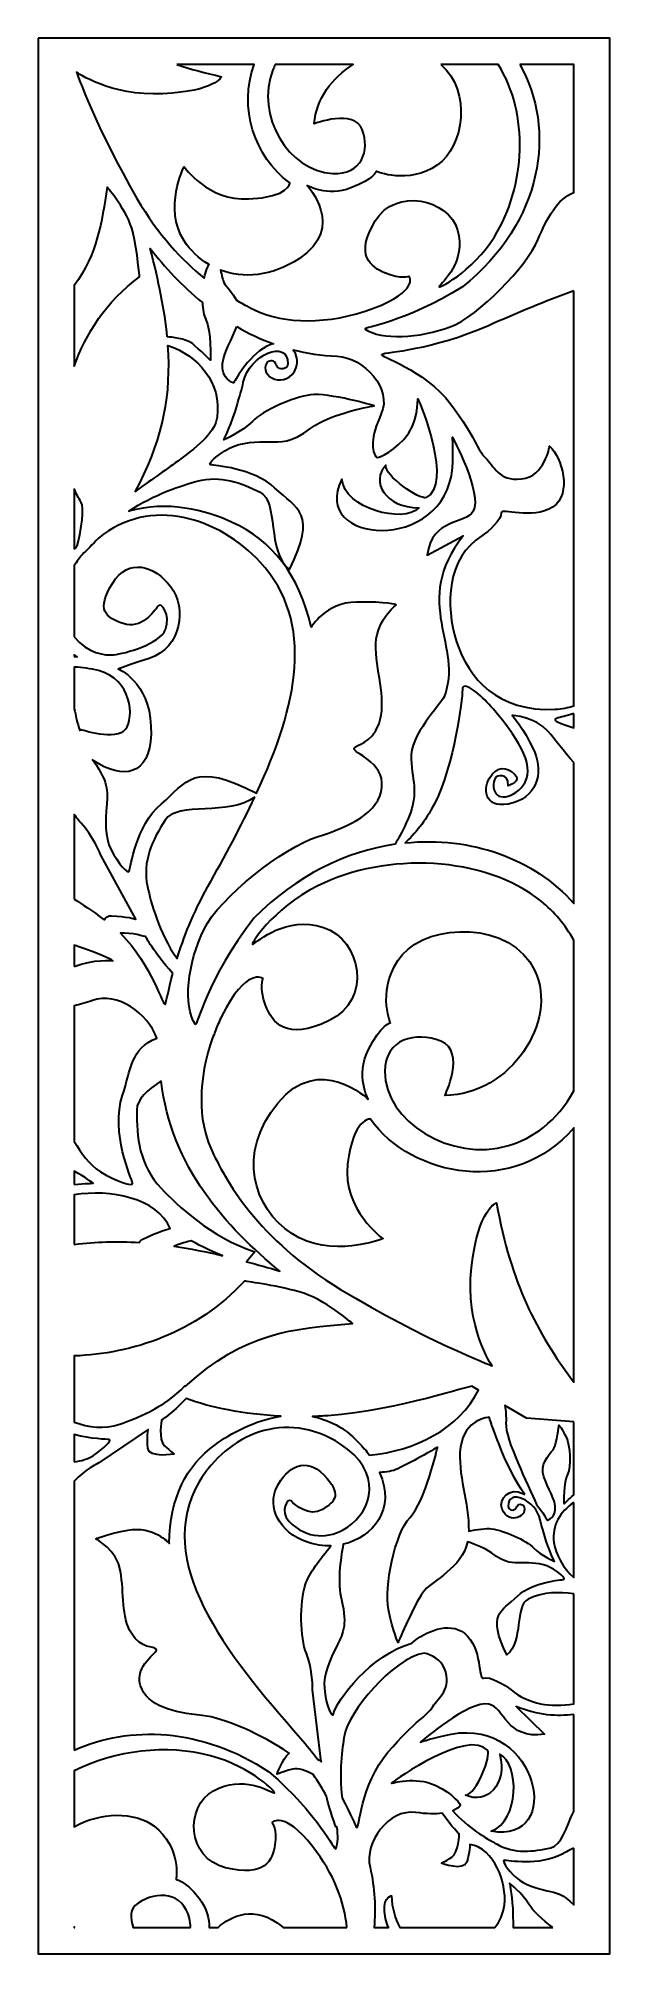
# Model space of a CAD drawing. Header units: centimetres. Extents: x -21.3 to -15.9, y -9 to 9.
import ezdxf

# ---------------------------------------------------------------- set-up
doc = ezdxf.new("R2010")
doc.units = ezdxf.units.CM
doc.header["$MEASUREMENT"] = 0
doc.layers.add('layer 1', color=7, linetype='Continuous')

msp = doc.modelspace()

# ---------------------------------------------------------------- linework, layer by layer
at = {"layer": 'layer 1', "color": 250, "lineweight": 30}
for points, knots in [([(-21.26099, 9.00077), (-21.26099, 9.00077), (-15.89279, 9.00077), (-15.89279, 9.00077), (-15.89279, 9.00077), (-15.89279, 9.00077), (-15.89279, -9.00021), (-15.89279, -9.00021), (-15.89279, -9.00021), (-15.89279, -9.00021), (-21.26099, -9.00021), (-21.26099, -9.00021), (-21.26099, -9.00021), (-21.26099, -9.00021), (-21.26099, 9.00077), (-21.26099, 9.00077)], [0, 0, 0, 0, 0.2, 0.2, 0.2, 0.2, 0.4, 0.4, 0.4, 0.4, 0.6, 0.6, 0.6, 0.6, 1, 1, 1, 1]), ([(-19.95938, 8.75316), (-19.95938, 8.75316), (-19.23225, 8.75316), (-19.23225, 8.75316), (-19.23225, 8.75316), (-19.38309, 8.35478), (-19.23249, 7.88635), (-18.89856, 7.64179), (-18.89856, 7.64179), (-18.89856, 7.64179), (-18.89856, 7.50968), (-19.28424, 7.49075), (-19.28424, 7.49075), (-19.66992, 7.4718), (-19.89149, 7.79437), (-19.89149, 7.79437), (-19.89149, 7.79437), (-19.89149, 7.79437), (-20.08843, 7.40258), (-19.89149, 7.09784), (-19.89149, 7.09784), (-19.83295, 7.00726), (-19.75268, 6.93014), (-19.65711, 6.87409), (-19.65711, 6.87409), (-19.66165, 6.86543), (-19.66631, 6.85628), (-19.67111, 6.84661), (-19.67111, 6.84661), (-19.68364, 6.82137), (-19.69421, 6.78676), (-19.70231, 6.74724), (-19.70231, 6.74724), (-19.9092, 6.91408), (-20.13507, 7.15226), (-20.33445, 7.49559), (-20.33445, 7.49559), (-20.71638, 8.15324), (-20.90156, 8.68255), (-20.90156, 8.68255), (-20.90156, 8.68255), (-20.90156, 8.68255), (-20.58908, 8.45626), (-20.09141, 8.4798), (-20.09141, 8.4798), (-19.59374, 8.50334), (-19.5407, 8.63994), (-19.5407, 8.63994), (-19.5407, 8.63994), (-19.69432, 8.67444), (-19.83256, 8.71204), (-19.95938, 8.75316)], [0, 0, 0, 0, 0.07142857, 0.07142857, 0.07142857, 0.07142857, 0.14285714, 0.14285714, 0.14285714, 0.14285714, 0.21428571, 0.21428571, 0.21428571, 0.21428571, 0.28571429, 0.28571429, 0.28571429, 0.28571429, 0.35714286, 0.35714286, 0.35714286, 0.35714286, 0.42857143, 0.42857143, 0.42857143, 0.42857143, 0.5, 0.5, 0.5, 0.5, 0.57142857, 0.57142857, 0.57142857, 0.57142857, 0.64285714, 0.64285714, 0.64285714, 0.64285714, 0.71428571, 0.71428571, 0.71428571, 0.71428571, 0.78571429, 0.78571429, 0.78571429, 0.78571429, 0.85714286, 0.85714286, 0.85714286, 0.85714286, 1, 1, 1, 1]), ([(-17.47772, 8.75316), (-17.47772, 8.75316), (-16.93985, 8.75316), (-16.93985, 8.75316), (-16.93985, 8.75316), (-16.64935, 8.29536), (-16.68007, 7.60857), (-16.9761, 7.13614), (-16.9761, 7.13614), (-17.1883, 6.7975), (-17.51898, 6.63487), (-17.4943, 6.66997), (-17.4943, 6.66997), (-17.46962, 6.70507), (-17.23767, 6.90423), (-17.32157, 7.19732), (-17.32157, 7.19732), (-17.40547, 7.4904), (-17.90393, 7.60338), (-18.09641, 7.28412), (-18.09641, 7.28412), (-18.28887, 6.96488), (-18.14082, 6.85044), (-17.99769, 6.79254), (-17.99769, 6.79254), (-17.85457, 6.73464), (-17.77562, 6.76172), (-17.77562, 6.76172), (-17.77562, 6.76172), (-17.77562, 6.76172), (-17.68184, 6.62642), (-18.11121, 6.46426), (-18.11121, 6.46426), (-18.54057, 6.3021), (-18.96007, 6.31938), (-19.2167, 6.44263), (-19.2167, 6.44263), (-19.26887, 6.46768), (-19.33025, 6.49889), (-19.39813, 6.53825), (-19.39813, 6.53825), (-19.4365, 6.61167), (-19.49842, 6.66842), (-19.51649, 6.70463), (-19.51649, 6.70463), (-19.52735, 6.72639), (-19.53879, 6.77276), (-19.54886, 6.82238), (-19.54886, 6.82238), (-19.33681, 6.74222), (-19.07255, 6.75804), (-18.80829, 6.93193), (-18.80829, 6.93193), (-18.36517, 7.22351), (-18.73444, 7.61701), (-18.73444, 7.61701), (-18.73444, 7.61701), (-18.73444, 7.61701), (-18.5457, 7.50836), (-18.32414, 7.5941), (-18.32414, 7.5941), (-18.10258, 7.67985), (-18.08616, 7.75004), (-18.08616, 7.75004), (-18.08616, 7.75004), (-18.08616, 7.75004), (-17.79074, 7.62016), (-17.51174, 7.81043), (-17.51174, 7.81043), (-17.26024, 7.98194), (-17.18886, 8.50329), (-17.47772, 8.75316)], [0, 0, 0, 0, 0.05263158, 0.05263158, 0.05263158, 0.05263158, 0.10526316, 0.10526316, 0.10526316, 0.10526316, 0.15789474, 0.15789474, 0.15789474, 0.15789474, 0.21052632, 0.21052632, 0.21052632, 0.21052632, 0.26315789, 0.26315789, 0.26315789, 0.26315789, 0.31578947, 0.31578947, 0.31578947, 0.31578947, 0.36842105, 0.36842105, 0.36842105, 0.36842105, 0.42105263, 0.42105263, 0.42105263, 0.42105263, 0.47368421, 0.47368421, 0.47368421, 0.47368421, 0.52631579, 0.52631579, 0.52631579, 0.52631579, 0.57894737, 0.57894737, 0.57894737, 0.57894737, 0.63157895, 0.63157895, 0.63157895, 0.63157895, 0.68421053, 0.68421053, 0.68421053, 0.68421053, 0.73684211, 0.73684211, 0.73684211, 0.73684211, 0.78947368, 0.78947368, 0.78947368, 0.78947368, 0.84210526, 0.84210526, 0.84210526, 0.84210526, 0.89473684, 0.89473684, 0.89473684, 0.89473684, 1, 1, 1, 1]), ([(-19.03509, 8.75316), (-19.03509, 8.75316), (-18.30437, 8.75316), (-18.30437, 8.75316), (-18.30437, 8.75316), (-18.50004, 8.63126), (-18.64953, 8.43397), (-18.66879, 8.19796), (-18.66879, 8.19796), (-18.66879, 8.19796), (-18.29131, 8.34092), (-18.21745, 8.14334), (-18.21745, 8.14334), (-18.1436, 7.94574), (-18.22006, 7.71758), (-18.49646, 7.7309), (-18.49646, 7.7309), (-18.90955, 7.75081), (-19.22632, 8.27551), (-19.0564, 8.70448), (-19.0564, 8.70448), (-19.04998, 8.7207), (-19.04288, 8.73694), (-19.03509, 8.75316)], [0, 0, 0, 0, 0.14285714, 0.14285714, 0.14285714, 0.14285714, 0.28571429, 0.28571429, 0.28571429, 0.28571429, 0.42857143, 0.42857143, 0.42857143, 0.42857143, 0.57142857, 0.57142857, 0.57142857, 0.57142857, 0.71428571, 0.71428571, 0.71428571, 0.71428571, 1, 1, 1, 1]), ([(-16.73573, 8.75316), (-16.73573, 8.75316), (-16.23116, 8.75316), (-16.23116, 8.75316), (-16.23116, 8.75316), (-16.23116, 8.75316), (-16.23116, 7.55314), (-16.23116, 7.55314), (-16.23116, 7.55314), (-16.38311, 7.49055), (-16.48402, 7.30977), (-16.56675, 7.10734), (-16.56675, 7.10734), (-16.66754, 6.86073), (-17.12587, 6.38946), (-17.39023, 6.28977), (-17.39023, 6.28977), (-17.67978, 6.18057), (-18.04232, 6.16286), (-18.19029, 6.26834), (-18.19029, 6.26834), (-18.20931, 6.28191), (-17.81231, 6.33113), (-17.27684, 6.66401), (-17.27684, 6.66401), (-16.51141, 7.27618), (-16.39494, 8.14944), (-16.73573, 8.75316)], [0, 0, 0, 0, 0.125, 0.125, 0.125, 0.125, 0.25, 0.25, 0.25, 0.25, 0.375, 0.375, 0.375, 0.375, 0.5, 0.5, 0.5, 0.5, 0.625, 0.625, 0.625, 0.625, 0.75, 0.75, 0.75, 0.75, 1, 1, 1, 1]), ([(-20.92262, 5.91749), (-20.92262, 5.91749), (-20.92262, 6.67828), (-20.92262, 6.67828), (-20.92262, 6.67828), (-20.70629, 6.97894), (-20.66666, 7.26264), (-20.61279, 7.60054), (-20.61279, 7.60054), (-20.61279, 7.60054), (-20.41796, 7.37483), (-20.37345, 7.18134), (-20.37345, 7.18134), (-20.32895, 6.98784), (-20.30987, 6.76003), (-20.30987, 6.76003), (-20.30987, 6.76003), (-20.62358, 6.52594), (-20.81759, 6.22445), (-20.92262, 5.91749)], [0, 0, 0, 0, 0.16666667, 0.16666667, 0.16666667, 0.16666667, 0.33333333, 0.33333333, 0.33333333, 0.33333333, 0.5, 0.5, 0.5, 0.5, 0.66666667, 0.66666667, 0.66666667, 0.66666667, 1, 1, 1, 1]), ([(-20.04986, 6.19465), (-20.01197, 6.19257), (-19.87385, 6.18163), (-19.81379, 6.13107), (-19.81379, 6.13107), (-19.74384, 6.07218), (-19.64421, 5.97502), (-19.64421, 5.97502), (-19.64421, 5.97502), (-19.64421, 5.97502), (-19.6329, 6.26027), (-19.68742, 6.35923), (-19.68742, 6.35923), (-19.70671, 6.39425), (-19.71703, 6.45201), (-19.71993, 6.51678), (-19.71993, 6.51678), (-19.91249, 6.67506), (-20.07471, 6.85336), (-20.21046, 7.02533), (-20.21046, 7.02533), (-20.12982, 6.7183), (-20.07419, 6.44697), (-20.04986, 6.19465)], [0, 0, 0, 0, 0.14285714, 0.14285714, 0.14285714, 0.14285714, 0.28571429, 0.28571429, 0.28571429, 0.28571429, 0.42857143, 0.42857143, 0.42857143, 0.42857143, 0.57142857, 0.57142857, 0.57142857, 0.57142857, 0.71428571, 0.71428571, 0.71428571, 0.71428571, 1, 1, 1, 1]), ([(-16.23116, 6.62695), (-16.23116, 6.62695), (-16.23116, 2.72886), (-16.23116, 2.72886), (-16.23116, 2.72886), (-16.28535, 2.70997), (-16.34335, 2.69772), (-16.40514, 2.69474), (-16.40514, 2.69474), (-16.94335, 2.66877), (-17.21827, 2.98311), (-17.33044, 3.32884), (-17.33044, 3.32884), (-17.44142, 3.67083), (-17.42187, 4.12222), (-17.09258, 4.32547), (-17.09258, 4.32547), (-17.03491, 4.36106), (-16.90295, 4.48476), (-16.9112, 4.54), (-16.9112, 4.54), (-16.91944, 4.59524), (-16.61851, 4.46883), (-16.42887, 4.59494), (-16.42887, 4.59494), (-16.23925, 4.72107), (-16.34231, 5.06315), (-16.45774, 5.16684), (-16.45774, 5.16684), (-16.45774, 5.16684), (-16.50309, 4.88094), (-16.72157, 4.85917), (-16.72157, 4.85917), (-16.94005, 4.83741), (-16.98126, 4.9839), (-17.0596, 5.05771), (-17.0596, 5.05771), (-17.13793, 5.13151), (-17.14315, 5.23983), (-17.38782, 5.56575), (-17.38782, 5.56575), (-17.63251, 5.89167), (-18.07404, 6.01463), (-18.03398, 6.03057), (-18.03398, 6.03057), (-17.99392, 6.04651), (-17.56124, 6.06739), (-17.03243, 6.30006), (-17.03243, 6.30006), (-16.76461, 6.41789), (-16.49499, 6.53258), (-16.23116, 6.62695)], [0, 0, 0, 0, 0.07142857, 0.07142857, 0.07142857, 0.07142857, 0.14285714, 0.14285714, 0.14285714, 0.14285714, 0.21428571, 0.21428571, 0.21428571, 0.21428571, 0.28571429, 0.28571429, 0.28571429, 0.28571429, 0.35714286, 0.35714286, 0.35714286, 0.35714286, 0.42857143, 0.42857143, 0.42857143, 0.42857143, 0.5, 0.5, 0.5, 0.5, 0.57142857, 0.57142857, 0.57142857, 0.57142857, 0.64285714, 0.64285714, 0.64285714, 0.64285714, 0.71428571, 0.71428571, 0.71428571, 0.71428571, 0.78571429, 0.78571429, 0.78571429, 0.78571429, 0.85714286, 0.85714286, 0.85714286, 0.85714286, 1, 1, 1, 1]), ([(-18.87095, 6.07442), (-18.83118, 6.02919), (-18.81566, 5.96554), (-18.83759, 5.90802), (-18.83759, 5.90802), (-18.92207, 5.68662), (-19.20346, 5.81999), (-19.1117, 5.95676), (-19.1117, 5.95676), (-19.1117, 5.95676), (-19.04616, 5.99628), (-19.0305, 5.94127), (-19.0305, 5.94127), (-19.02559, 5.92408), (-19.01621, 5.91231), (-19.00561, 5.90432), (-19.00561, 5.90432), (-18.97734, 5.883), (-18.91712, 5.89503), (-18.91651, 5.941), (-18.91651, 5.941), (-18.91329, 6.18432), (-19.2808, 6.02382), (-19.33487, 5.76857), (-19.33487, 5.76857), (-19.34792, 5.70701), (-19.37089, 5.63234), (-19.39351, 5.55189), (-19.39351, 5.55189), (-19.44019, 5.38579), (-19.51859, 5.22792), (-19.51859, 5.22792), (-19.51859, 5.22792), (-19.51859, 5.22792), (-19.34982, 5.29939), (-19.24914, 5.40094), (-19.24914, 5.40094), (-19.14846, 5.50246), (-18.87255, 5.62841), (-18.70254, 5.65007), (-18.70254, 5.65007), (-18.53255, 5.67174), (-18.10472, 5.54797), (-18.10472, 5.54797), (-18.10472, 5.54797), (-18.10472, 5.54797), (-18.5094, 5.48027), (-18.69999, 5.33622), (-18.69999, 5.33622), (-18.89057, 5.19218), (-18.98114, 5.20752), (-19.0917, 5.20746), (-19.0917, 5.20746), (-19.20227, 5.2074), (-19.35409, 5.20985), (-19.46618, 5.14839), (-19.46618, 5.14839), (-19.57827, 5.08692), (-19.6734, 5.00042), (-19.64259, 4.99241), (-19.64259, 4.99241), (-19.6118, 4.98439), (-19.24437, 4.967), (-19.03735, 4.773), (-19.03735, 4.773), (-18.83033, 4.57899), (-18.63684, 4.53969), (-18.90097, 4.0085), (-18.90097, 4.0085), (-19.11929, 4.1784), (-18.99925, 4.64774), (-19.17778, 4.73539), (-19.17778, 4.73539), (-19.35644, 4.82311), (-19.54679, 4.8974), (-19.76728, 4.83944), (-19.76728, 4.83944), (-19.89963, 4.80464), (-20.18518, 4.7133), (-20.40977, 4.55563), (-20.40977, 4.55563), (-20.05811, 4.66208), (-19.68706, 4.56503), (-19.43915, 4.4515), (-19.43915, 4.4515), (-19.06945, 4.28219), (-18.81197, 3.96546), (-18.69593, 3.46625), (-18.69593, 3.46625), (-18.69593, 3.46625), (-18.56328, 3.69894), (-18.27237, 3.70278), (-18.27237, 3.70278), (-17.98146, 3.70663), (-17.8978, 3.67697), (-17.8978, 3.67697), (-17.8978, 3.67697), (-17.8978, 3.67697), (-18.10301, 3.51834), (-18.09092, 3.26761), (-18.09092, 3.26761), (-18.07884, 3.01689), (-17.9867, 2.76172), (-18.05957, 2.56072), (-18.05957, 2.56072), (-18.13243, 2.35973), (-18.27485, 2.37264), (-18.29396, 2.3287), (-18.29396, 2.3287), (-18.31309, 2.28475), (-18.0089, 2.20205), (-18.03312, 1.96224), (-18.03312, 1.96224), (-18.05735, 1.72242), (-18.33028, 1.59371), (-18.6409, 1.49748), (-18.6409, 1.49748), (-18.9515, 1.40125), (-19.56324, 0.91919), (-19.7041, 0.62937), (-19.7041, 0.62937), (-19.85839, 0.31194), (-19.90501, -0.09368), (-19.78523, -0.26693), (-19.78523, -0.26693), (-19.76981, -0.28922), (-19.68203, 0.15292), (-19.23545, 0.73102), (-19.23545, 0.73102), (-18.83564, 1.13615), (-18.36772, 1.35771), (-17.9097, 1.42663), (-17.9097, 1.42663), (-17.87976, 1.47517), (-17.84388, 1.54044), (-17.80336, 1.62737), (-17.80336, 1.62737), (-17.679, 1.89419), (-17.74484, 2.00075), (-17.75947, 2.22726), (-17.75947, 2.22726), (-17.77411, 2.45375), (-17.48156, 2.73344), (-17.44911, 2.81285), (-17.44911, 2.81285), (-17.26009, 3.27532), (-17.7644, 3.70566), (-17.26874, 4.32369), (-17.26874, 4.32369), (-17.26874, 4.32369), (-17.60747, 4.14218), (-17.60747, 4.14218), (-17.60747, 4.14218), (-17.56118, 4.49918), (-17.24855, 4.42558), (-17.17515, 4.55795), (-17.17515, 4.55795), (-17.08516, 4.72017), (-17.37093, 5.25289), (-17.37093, 5.25289), (-17.37093, 5.25289), (-17.37093, 5.25289), (-17.35799, 5.12586), (-17.37093, 4.96398), (-17.37093, 4.96398), (-17.43589, 4.15044), (-18.72211, 4.2446), (-18.40885, 4.85646), (-18.40885, 4.85646), (-18.3834, 4.57998), (-17.83172, 4.43653), (-17.686, 4.58742), (-17.686, 4.58742), (-18.00501, 4.59084), (-18.14023, 4.83573), (-17.99625, 4.99008), (-17.99625, 4.99008), (-18.01599, 4.89122), (-17.67494, 4.65983), (-17.61768, 4.68525), (-17.61768, 4.68525), (-17.36383, 4.79797), (-17.66645, 5.5712), (-17.69665, 5.61154), (-17.69665, 5.61154), (-17.69665, 5.61154), (-17.68678, 5.3829), (-17.82496, 5.2326), (-17.82496, 5.2326), (-17.96315, 5.08228), (-18.08159, 5.05971), (-18.08159, 5.05971), (-18.08159, 5.05971), (-18.13095, 5.11952), (-18.14254, 5.24654), (-18.03874, 5.4737), (-18.03874, 5.4737), (-17.93494, 5.70086), (-18.1975, 6.0012), (-18.45396, 6.01267), (-18.45396, 6.01267), (-18.60133, 6.01925), (-18.74018, 6.04084), (-18.87095, 6.07442)], [0, 0, 0, 0, 0.01923077, 0.01923077, 0.01923077, 0.01923077, 0.03846154, 0.03846154, 0.03846154, 0.03846154, 0.05769231, 0.05769231, 0.05769231, 0.05769231, 0.07692308, 0.07692308, 0.07692308, 0.07692308, 0.09615385, 0.09615385, 0.09615385, 0.09615385, 0.11538462, 0.11538462, 0.11538462, 0.11538462, 0.13461538, 0.13461538, 0.13461538, 0.13461538, 0.15384615, 0.15384615, 0.15384615, 0.15384615, 0.17307692, 0.17307692, 0.17307692, 0.17307692, 0.19230769, 0.19230769, 0.19230769, 0.19230769, 0.21153846, 0.21153846, 0.21153846, 0.21153846, 0.23076923, 0.23076923, 0.23076923, 0.23076923, 0.25, 0.25, 0.25, 0.25, 0.26923077, 0.26923077, 0.26923077, 0.26923077, 0.28846154, 0.28846154, 0.28846154, 0.28846154, 0.30769231, 0.30769231, 0.30769231, 0.30769231, 0.32692308, 0.32692308, 0.32692308, 0.32692308, 0.34615385, 0.34615385, 0.34615385, 0.34615385, 0.36538462, 0.36538462, 0.36538462, 0.36538462, 0.38461538, 0.38461538, 0.38461538, 0.38461538, 0.40384615, 0.40384615, 0.40384615, 0.40384615, 0.42307692, 0.42307692, 0.42307692, 0.42307692, 0.44230769, 0.44230769, 0.44230769, 0.44230769, 0.46153846, 0.46153846, 0.46153846, 0.46153846, 0.48076923, 0.48076923, 0.48076923, 0.48076923, 0.5, 0.5, 0.5, 0.5, 0.51923077, 0.51923077, 0.51923077, 0.51923077, 0.53846154, 0.53846154, 0.53846154, 0.53846154, 0.55769231, 0.55769231, 0.55769231, 0.55769231, 0.57692308, 0.57692308, 0.57692308, 0.57692308, 0.59615385, 0.59615385, 0.59615385, 0.59615385, 0.61538462, 0.61538462, 0.61538462, 0.61538462, 0.63461538, 0.63461538, 0.63461538, 0.63461538, 0.65384615, 0.65384615, 0.65384615, 0.65384615, 0.67307692, 0.67307692, 0.67307692, 0.67307692, 0.69230769, 0.69230769, 0.69230769, 0.69230769, 0.71153846, 0.71153846, 0.71153846, 0.71153846, 0.73076923, 0.73076923, 0.73076923, 0.73076923, 0.75, 0.75, 0.75, 0.75, 0.76923077, 0.76923077, 0.76923077, 0.76923077, 0.78846154, 0.78846154, 0.78846154, 0.78846154, 0.80769231, 0.80769231, 0.80769231, 0.80769231, 0.82692308, 0.82692308, 0.82692308, 0.82692308, 0.84615385, 0.84615385, 0.84615385, 0.84615385, 0.86538462, 0.86538462, 0.86538462, 0.86538462, 0.88461538, 0.88461538, 0.88461538, 0.88461538, 0.90384615, 0.90384615, 0.90384615, 0.90384615, 0.92307692, 0.92307692, 0.92307692, 0.92307692, 0.94230769, 0.94230769, 0.94230769, 0.94230769, 0.96153846, 0.96153846, 0.96153846, 0.96153846, 1, 1, 1, 1]), ([(-19.39622, 6.29084), (-19.43966, 6.17444), (-19.51409, 6.06011), (-19.52987, 5.94551), (-19.52987, 5.94551), (-19.54987, 5.80017), (-19.42606, 5.76138), (-19.42606, 5.76138), (-19.42606, 5.76138), (-19.42606, 5.76138), (-19.29846, 6.00963), (-19.11552, 6.10601), (-19.11552, 6.10601), (-19.09358, 6.11757), (-19.07221, 6.12537), (-19.05163, 6.12996), (-19.05163, 6.12996), (-19.17414, 6.17403), (-19.28887, 6.22858), (-19.39622, 6.29084)], [0, 0, 0, 0, 0.16666667, 0.16666667, 0.16666667, 0.16666667, 0.33333333, 0.33333333, 0.33333333, 0.33333333, 0.5, 0.5, 0.5, 0.5, 0.66666667, 0.66666667, 0.66666667, 0.66666667, 1, 1, 1, 1]), ([(-20.35435, 4.73731), (-20.22043, 4.83826), (-20.07414, 4.93706), (-19.95019, 5.02721), (-19.95019, 5.02721), (-19.7325, 5.18553), (-19.59999, 5.30931), (-19.58153, 5.43889), (-19.58153, 5.43889), (-19.53527, 5.76386), (-19.76246, 6.02363), (-20.04304, 6.11331), (-20.04304, 6.11331), (-20.01103, 5.65842), (-20.08644, 5.26129), (-20.30856, 4.81987), (-20.30856, 4.81987), (-20.32231, 4.79255), (-20.33769, 4.76497), (-20.35435, 4.73731)], [0, 0, 0, 0, 0.16666667, 0.16666667, 0.16666667, 0.16666667, 0.33333333, 0.33333333, 0.33333333, 0.33333333, 0.5, 0.5, 0.5, 0.5, 0.66666667, 0.66666667, 0.66666667, 0.66666667, 1, 1, 1, 1]), ([(-20.92262, 4.19824), (-20.92262, 4.19824), (-20.92262, 4.76369), (-20.92262, 4.76369), (-20.92262, 4.76369), (-20.90398, 4.71979), (-20.88317, 4.67969), (-20.86041, 4.64427), (-20.86041, 4.64427), (-20.82368, 4.58711), (-20.85577, 4.38673), (-20.89523, 4.23146), (-20.89523, 4.23146), (-20.90445, 4.22065), (-20.91357, 4.2096), (-20.92262, 4.19824)], [0, 0, 0, 0, 0.2, 0.2, 0.2, 0.2, 0.4, 0.4, 0.4, 0.4, 0.6, 0.6, 0.6, 0.6, 1, 1, 1, 1]), ([(-20.92262, 3.37518), (-20.92262, 3.37518), (-20.92262, 4.04572), (-20.92262, 4.04572), (-20.92262, 4.04572), (-20.89996, 4.08172), (-20.87533, 4.116), (-20.84978, 4.14769), (-20.84978, 4.14769), (-20.80621, 4.18977), (-20.75258, 4.2432), (-20.69534, 4.30414), (-20.69534, 4.30414), (-20.21194, 4.70334), (-19.55846, 4.49449), (-19.17583, 4.07708), (-19.17583, 4.07708), (-18.65265, 3.50638), (-18.8294, 2.7264), (-19.21034, 1.90533), (-19.21034, 1.90533), (-19.80226, 2.21525), (-19.86346, 2.01245), (-20.10455, 1.8062), (-20.10455, 1.8062), (-20.34763, 1.59822), (-20.39446, 1.20563), (-20.4061, 1.1732), (-20.4061, 1.1732), (-20.41775, 1.14075), (-20.51266, 1.24893), (-20.57694, 1.37349), (-20.57694, 1.37349), (-20.64119, 1.49805), (-20.62741, 1.66061), (-20.61954, 1.77912), (-20.61954, 1.77912), (-20.61168, 1.89764), (-20.58714, 1.99361), (-20.74291, 2.20823), (-20.74291, 2.20823), (-20.74594, 2.2124), (-20.74892, 2.2167), (-20.75188, 2.22105), (-20.75188, 2.22105), (-20.73459, 2.20847), (-20.7152, 2.19577), (-20.69349, 2.18306), (-20.69349, 2.18306), (-20.41291, 2.01881), (-20.18517, 2.11352), (-20.20235, 2.53568), (-20.20235, 2.53568), (-20.21954, 2.95783), (-20.51014, 3.07309), (-20.51014, 3.07309), (-20.51014, 3.07309), (-20.51014, 3.07309), (-20.52336, 3.07382), (-20.22013, 3.17259), (-20.22013, 3.17259), (-19.9169, 3.27138), (-19.86202, 3.64823), (-20.01635, 3.84676), (-20.01635, 3.84676), (-20.17069, 4.04529), (-20.4129, 4.12481), (-20.56498, 3.87724), (-20.56498, 3.87724), (-20.71707, 3.62966), (-20.6335, 3.55895), (-20.46505, 3.50004), (-20.46505, 3.50004), (-20.29662, 3.44114), (-20.16949, 3.61576), (-20.13964, 3.66365), (-20.13964, 3.66365), (-20.10977, 3.71155), (-20.01257, 3.58227), (-20.06633, 3.44485), (-20.06633, 3.44485), (-20.12009, 3.30744), (-20.44699, 3.21824), (-20.55169, 3.20754), (-20.55169, 3.20754), (-20.63136, 3.19939), (-20.79641, 3.21518), (-20.92262, 3.37518)], [0, 0, 0, 0, 0.04347826, 0.04347826, 0.04347826, 0.04347826, 0.08695652, 0.08695652, 0.08695652, 0.08695652, 0.13043478, 0.13043478, 0.13043478, 0.13043478, 0.17391304, 0.17391304, 0.17391304, 0.17391304, 0.2173913, 0.2173913, 0.2173913, 0.2173913, 0.26086957, 0.26086957, 0.26086957, 0.26086957, 0.30434783, 0.30434783, 0.30434783, 0.30434783, 0.34782609, 0.34782609, 0.34782609, 0.34782609, 0.39130435, 0.39130435, 0.39130435, 0.39130435, 0.43478261, 0.43478261, 0.43478261, 0.43478261, 0.47826087, 0.47826087, 0.47826087, 0.47826087, 0.52173913, 0.52173913, 0.52173913, 0.52173913, 0.56521739, 0.56521739, 0.56521739, 0.56521739, 0.60869565, 0.60869565, 0.60869565, 0.60869565, 0.65217391, 0.65217391, 0.65217391, 0.65217391, 0.69565217, 0.69565217, 0.69565217, 0.69565217, 0.73913043, 0.73913043, 0.73913043, 0.73913043, 0.7826087, 0.7826087, 0.7826087, 0.7826087, 0.82608696, 0.82608696, 0.82608696, 0.82608696, 0.86956522, 0.86956522, 0.86956522, 0.86956522, 0.91304348, 0.91304348, 0.91304348, 0.91304348, 1, 1, 1, 1]), ([(-20.92262, 3.18938), (-20.92262, 3.18938), (-20.92262, 3.2064), (-20.92262, 3.2064), (-20.92262, 3.2064), (-20.91447, 3.20011), (-20.90612, 3.19395), (-20.89748, 3.18797), (-20.89748, 3.18797), (-20.89748, 3.18797), (-20.92262, 3.18938), (-20.92262, 3.18938)], [0, 0, 0, 0, 0.25, 0.25, 0.25, 0.25, 0.5, 0.5, 0.5, 0.5, 1, 1, 1, 1]), ([(-20.92262, 2.69899), (-20.92262, 2.69899), (-20.92262, 3.092), (-20.92262, 3.092), (-20.92262, 3.092), (-20.84517, 3.08801), (-20.76869, 3.07772), (-20.69694, 3.05868), (-20.69694, 3.05868), (-20.38201, 2.97512), (-20.35586, 2.61854), (-20.44097, 2.50764), (-20.44097, 2.50764), (-20.52606, 2.39676), (-20.86572, 2.50646), (-20.86572, 2.50646), (-20.86572, 2.50646), (-20.86572, 2.50646), (-20.86864, 2.5022), (-20.87225, 2.49438), (-20.87225, 2.49438), (-20.8941, 2.56684), (-20.9106, 2.6385), (-20.92262, 2.69899)], [0, 0, 0, 0, 0.14285714, 0.14285714, 0.14285714, 0.14285714, 0.28571429, 0.28571429, 0.28571429, 0.28571429, 0.42857143, 0.42857143, 0.42857143, 0.42857143, 0.57142857, 0.57142857, 0.57142857, 0.57142857, 0.71428571, 0.71428571, 0.71428571, 0.71428571, 1, 1, 1, 1]), ([(-16.23116, 2.19571), (-16.23116, 2.19571), (-16.23116, 0.87106), (-16.23116, 0.87106), (-16.23116, 0.87106), (-16.59829, 1.28891), (-17.19222, 1.50412), (-17.81485, 1.43872), (-17.81485, 1.43872), (-17.72745, 1.51954), (-17.62497, 1.63879), (-17.54001, 1.80601), (-17.54001, 1.80601), (-17.3498, 2.18039), (-17.27663, 2.78764), (-17.27663, 2.87864), (-17.27663, 2.87864), (-17.27663, 2.96965), (-17.12301, 2.84769), (-17.0279, 2.74314), (-17.0279, 2.74314), (-16.9328, 2.63858), (-16.6548, 2.31771), (-16.66211, 2.11246), (-16.66211, 2.11246), (-16.66942, 1.90719), (-16.91084, 1.81972), (-16.96205, 1.90319), (-16.96205, 1.90319), (-17.01326, 1.98668), (-16.96205, 2.05844), (-16.96205, 2.05844), (-16.96205, 2.05844), (-16.96205, 2.05844), (-16.84501, 2.11464), (-16.84501, 1.97546), (-16.84501, 1.97546), (-16.84501, 1.97546), (-16.71332, 2.01928), (-16.78648, 2.08653), (-16.78648, 2.08653), (-16.85963, 2.15379), (-16.94742, 2.16918), (-17.02058, 2.04906), (-17.02058, 2.04906), (-17.09374, 1.92896), (-17.05716, 1.74009), (-16.80111, 1.81519), (-16.80111, 1.81519), (-16.54506, 1.8903), (-16.52311, 2.13671), (-16.6109, 2.3234), (-16.6109, 2.3234), (-16.69869, 2.51009), (-16.80842, 2.63774), (-16.80842, 2.63774), (-16.80842, 2.63774), (-16.80842, 2.63774), (-16.59627, 2.62686), (-16.4719, 2.48684), (-16.4719, 2.48684), (-16.40837, 2.41532), (-16.32196, 2.29511), (-16.23116, 2.19571)], [0, 0, 0, 0, 0.05882353, 0.05882353, 0.05882353, 0.05882353, 0.11764706, 0.11764706, 0.11764706, 0.11764706, 0.17647059, 0.17647059, 0.17647059, 0.17647059, 0.23529412, 0.23529412, 0.23529412, 0.23529412, 0.29411765, 0.29411765, 0.29411765, 0.29411765, 0.35294118, 0.35294118, 0.35294118, 0.35294118, 0.41176471, 0.41176471, 0.41176471, 0.41176471, 0.47058824, 0.47058824, 0.47058824, 0.47058824, 0.52941176, 0.52941176, 0.52941176, 0.52941176, 0.58823529, 0.58823529, 0.58823529, 0.58823529, 0.64705882, 0.64705882, 0.64705882, 0.64705882, 0.70588235, 0.70588235, 0.70588235, 0.70588235, 0.76470588, 0.76470588, 0.76470588, 0.76470588, 0.82352941, 0.82352941, 0.82352941, 0.82352941, 0.88235294, 0.88235294, 0.88235294, 0.88235294, 1, 1, 1, 1]), ([(-16.23116, 2.65475), (-16.23116, 2.65475), (-16.23116, 2.52099), (-16.23116, 2.52099), (-16.23116, 2.52099), (-16.35503, 2.56313), (-16.44105, 2.58995), (-16.39141, 2.60883), (-16.39141, 2.60883), (-16.35543, 2.62252), (-16.30133, 2.63196), (-16.23116, 2.65475)], [0, 0, 0, 0, 0.25, 0.25, 0.25, 0.25, 0.5, 0.5, 0.5, 0.5, 1, 1, 1, 1]), ([(-19.22707, 1.8694), (-19.3576, 1.5919), (-19.51058, 1.31), (-19.66695, 1.03017), (-19.66695, 1.03017), (-19.80897, 0.77603), (-19.89921, 0.54), (-19.95763, 0.35162), (-19.95763, 0.35162), (-20.12976, 0.59606), (-20.20298, 0.88109), (-20.23509, 1.02856), (-20.23509, 1.02856), (-20.28745, 1.26906), (-20.1864, 1.46778), (-20.07038, 1.65299), (-20.07038, 1.65299), (-19.95978, 1.82958), (-19.45988, 1.68988), (-19.22707, 1.8694)], [0, 0, 0, 0, 0.16666667, 0.16666667, 0.16666667, 0.16666667, 0.33333333, 0.33333333, 0.33333333, 0.33333333, 0.5, 0.5, 0.5, 0.5, 0.66666667, 0.66666667, 0.66666667, 0.66666667, 1, 1, 1, 1]), ([(-20.92262, 0.90884), (-20.92262, 0.90884), (-20.92262, 1.70738), (-20.92262, 1.70738), (-20.92262, 1.70738), (-20.90124, 1.67435), (-20.87955, 1.64594), (-20.85843, 1.62426), (-20.85843, 1.62426), (-20.74622, 1.50905), (-20.67425, 1.32302), (-20.67425, 1.32302), (-20.67425, 1.32302), (-20.67425, 1.32302), (-20.34368, 0.7223), (-20.34368, 0.7223), (-20.34368, 0.7223), (-20.34368, 0.7223), (-20.43924, 0.75005), (-20.57245, 0.75461), (-20.57245, 0.75461), (-20.60334, 0.75567), (-20.62606, 0.74086), (-20.64273, 0.7175), (-20.64273, 0.7175), (-20.75841, 0.80451), (-20.8495, 0.8644), (-20.92262, 0.90884)], [0, 0, 0, 0, 0.125, 0.125, 0.125, 0.125, 0.25, 0.25, 0.25, 0.25, 0.375, 0.375, 0.375, 0.375, 0.5, 0.5, 0.5, 0.5, 0.625, 0.625, 0.625, 0.625, 0.75, 0.75, 0.75, 0.75, 1, 1, 1, 1]), ([(-16.23116, 0.52583), (-16.23116, 0.52583), (-16.23116, -0.89226), (-16.23116, -0.89226), (-16.23116, -0.89226), (-16.38729, -1.18133), (-16.62016, -1.33852), (-16.84427, -1.40549), (-16.84427, -1.40549), (-17.38418, -1.56679), (-18.0087, -1.17546), (-18.00496, -0.71056), (-18.00496, -0.71056), (-18.00246, -0.39948), (-17.71623, -0.3293), (-17.47794, -0.42569), (-17.47794, -0.42569), (-17.23965, -0.52208), (-17.44156, -0.93587), (-17.44156, -0.93587), (-17.44156, -0.93587), (-16.81967, -0.92422), (-16.37366, -0.23757), (-16.59566, 0.23673), (-16.59566, 0.23673), (-16.81765, 0.71104), (-17.58626, 0.68906), (-17.83965, 0.389), (-17.83965, 0.389), (-18.09305, 0.08893), (-17.95333, -0.25146), (-17.95333, -0.25146), (-17.95333, -0.25146), (-17.95333, -0.25146), (-18.04089, -0.26507), (-18.16164, -0.50782), (-18.16164, -0.50782), (-18.28239, -0.75058), (-18.16151, -0.9698), (-18.16151, -0.9698), (-18.16151, -0.9698), (-18.16151, -0.9698), (-18.62085, -0.52851), (-19.01027, -1.00581), (-19.01027, -1.00581), (-19.39967, -1.4831), (-19.24186, -1.9908), (-18.88003, -2.23263), (-18.88003, -2.23263), (-18.5182, -2.47448), (-18.02222, -2.28029), (-18.02222, -2.28029), (-18.02222, -2.28029), (-18.02222, -2.28029), (-18.40432, -2.0096), (-18.35461, -1.57811), (-18.35461, -1.57811), (-18.30491, -1.14662), (-18.14222, -1.15566), (-18.14222, -1.15566), (-18.14222, -1.15566), (-17.74817, -1.70984), (-16.77642, -1.88249), (-16.23116, -1.24001), (-16.23116, -1.24001), (-16.23116, -1.24001), (-16.23116, -3.62819), (-16.23116, -3.62819), (-16.23116, -3.62819), (-16.58368, -3.15017), (-16.81673, -2.71034), (-16.95687, -1.94452), (-16.95687, -1.94452), (-16.95687, -1.94452), (-17.12875, -1.99469), (-17.19177, -2.55152), (-17.19177, -2.55152), (-17.25481, -3.10835), (-16.9975, -3.47449), (-16.9975, -3.47449), (-16.9975, -3.47449), (-16.9975, -3.47449), (-17.63669, -3.23048), (-18.42051, -2.75692), (-18.42051, -2.75692), (-19.20431, -2.28335), (-19.50658, -1.72702), (-19.64079, -1.43061), (-19.64079, -1.43061), (-19.75668, -1.1747), (-19.76696, -0.78798), (-19.62021, -0.38415), (-19.62021, -0.38415), (-19.61056, -0.36448), (-19.60267, -0.34416), (-19.59689, -0.32309), (-19.59689, -0.32309), (-19.57932, -0.27934), (-19.55989, -0.23547), (-19.53853, -0.19159), (-19.53853, -0.19159), (-19.30946, 0.27912), (-19.14923, 0.16463), (-19.14923, 0.16463), (-19.14923, 0.16463), (-19.14923, 0.16463), (-19.18798, 0.07789), (-19.12648, -0.08668), (-19.12648, -0.08668), (-19.06496, -0.25123), (-18.93416, -0.42521), (-18.52782, -0.23107), (-18.52782, -0.23107), (-18.12147, -0.03693), (-18.22652, 0.53013), (-18.58172, 0.64433), (-18.58172, 0.64433), (-18.93692, 0.75853), (-19.19809, 0.51187), (-19.24299, 0.48658), (-19.24299, 0.48658), (-19.2879, 0.46128), (-19.06501, 0.82122), (-18.63344, 1.03617), (-18.63344, 1.03617), (-17.99179, 1.35576), (-17.07093, 1.32055), (-16.53639, 0.89133), (-16.53639, 0.89133), (-16.41379, 0.79289), (-16.31036, 0.66856), (-16.23116, 0.52583)], [0, 0, 0, 0, 0.02941176, 0.02941176, 0.02941176, 0.02941176, 0.05882353, 0.05882353, 0.05882353, 0.05882353, 0.08823529, 0.08823529, 0.08823529, 0.08823529, 0.11764706, 0.11764706, 0.11764706, 0.11764706, 0.14705882, 0.14705882, 0.14705882, 0.14705882, 0.17647059, 0.17647059, 0.17647059, 0.17647059, 0.20588235, 0.20588235, 0.20588235, 0.20588235, 0.23529412, 0.23529412, 0.23529412, 0.23529412, 0.26470588, 0.26470588, 0.26470588, 0.26470588, 0.29411765, 0.29411765, 0.29411765, 0.29411765, 0.32352941, 0.32352941, 0.32352941, 0.32352941, 0.35294118, 0.35294118, 0.35294118, 0.35294118, 0.38235294, 0.38235294, 0.38235294, 0.38235294, 0.41176471, 0.41176471, 0.41176471, 0.41176471, 0.44117647, 0.44117647, 0.44117647, 0.44117647, 0.47058824, 0.47058824, 0.47058824, 0.47058824, 0.5, 0.5, 0.5, 0.5, 0.52941176, 0.52941176, 0.52941176, 0.52941176, 0.55882353, 0.55882353, 0.55882353, 0.55882353, 0.58823529, 0.58823529, 0.58823529, 0.58823529, 0.61764706, 0.61764706, 0.61764706, 0.61764706, 0.64705882, 0.64705882, 0.64705882, 0.64705882, 0.67647059, 0.67647059, 0.67647059, 0.67647059, 0.70588235, 0.70588235, 0.70588235, 0.70588235, 0.73529412, 0.73529412, 0.73529412, 0.73529412, 0.76470588, 0.76470588, 0.76470588, 0.76470588, 0.79411765, 0.79411765, 0.79411765, 0.79411765, 0.82352941, 0.82352941, 0.82352941, 0.82352941, 0.85294118, 0.85294118, 0.85294118, 0.85294118, 0.88235294, 0.88235294, 0.88235294, 0.88235294, 0.91176471, 0.91176471, 0.91176471, 0.91176471, 0.94117647, 0.94117647, 0.94117647, 0.94117647, 1, 1, 1, 1]), ([(-19.99769, 0.21265), (-20.04102, 0.05028), (-20.05743, -0.05582), (-20.06735, -0.07528), (-20.06735, -0.07528), (-20.08754, -0.11485), (-20.18827, 0.29157), (-20.49035, 0.58942), (-20.49035, 0.58942), (-20.38764, 0.59842), (-20.25166, 0.55752), (-20.25166, 0.55752), (-20.25166, 0.55752), (-20.25166, 0.55752), (-20.18567, 0.42392), (-19.99769, 0.21265)], [0, 0, 0, 0, 0.2, 0.2, 0.2, 0.2, 0.4, 0.4, 0.4, 0.4, 0.6, 0.6, 0.6, 0.6, 1, 1, 1, 1]), ([(-20.92262, 0.27731), (-20.92262, 0.27731), (-20.92262, 0.4769), (-20.92262, 0.4769), (-20.92262, 0.4769), (-20.73282, 0.41506), (-20.57896, 0.34626), (-20.56034, 0.33193), (-20.56034, 0.33193), (-20.56034, 0.33193), (-20.74787, 0.34977), (-20.92262, 0.27731)], [0, 0, 0, 0, 0.25, 0.25, 0.25, 0.25, 0.5, 0.5, 0.5, 0.5, 1, 1, 1, 1]), ([(-20.92262, -1.36632), (-20.92262, -1.36632), (-20.92262, -0.09186), (-20.92262, -0.09186), (-20.92262, -0.09186), (-20.87214, -0.08063), (-20.81593, -0.06449), (-20.75349, -0.04252), (-20.75349, -0.04252), (-20.51656, 0.04086), (-20.2353, -0.15961), (-20.14647, -0.39451), (-20.14647, -0.39451), (-20.39593, -0.49875), (-20.38945, -0.68967), (-20.46913, -0.93163), (-20.46913, -0.93163), (-20.58609, -1.28681), (-20.3835, -1.71747), (-20.37474, -1.75756), (-20.37474, -1.75756), (-20.36603, -1.79767), (-20.53263, -1.74175), (-20.67822, -1.65118), (-20.67822, -1.65118), (-20.78556, -1.58438), (-20.8625, -1.4716), (-20.92262, -1.36632)], [0, 0, 0, 0, 0.125, 0.125, 0.125, 0.125, 0.25, 0.25, 0.25, 0.25, 0.375, 0.375, 0.375, 0.375, 0.5, 0.5, 0.5, 0.5, 0.625, 0.625, 0.625, 0.625, 0.75, 0.75, 0.75, 0.75, 1, 1, 1, 1]), ([(-20.10621, -0.79797), (-20.02007, -1.60007), (-19.48758, -2.18337), (-18.99116, -2.5856), (-18.99116, -2.5856), (-19.09875, -2.55341), (-19.20278, -2.52379), (-19.30384, -2.49681), (-19.30384, -2.49681), (-19.30384, -2.49681), (-19.22819, -2.40342), (-19.22819, -2.40342), (-19.22819, -2.40342), (-19.63883, -2.27072), (-19.95964, -1.96021), (-20.10667, -1.8067), (-20.10667, -1.8067), (-20.31403, -1.59002), (-20.3371, -1.32703), (-20.33621, -1.0692), (-20.33621, -1.0692), (-20.33584, -0.96848), (-20.23441, -0.88428), (-20.10621, -0.79797)], [0, 0, 0, 0, 0.14285714, 0.14285714, 0.14285714, 0.14285714, 0.28571429, 0.28571429, 0.28571429, 0.28571429, 0.42857143, 0.42857143, 0.42857143, 0.42857143, 0.57142857, 0.57142857, 0.57142857, 0.57142857, 0.71428571, 0.71428571, 0.71428571, 0.71428571, 1, 1, 1, 1]), ([(-20.92262, -1.77119), (-20.92262, -1.77119), (-20.92262, -1.64534), (-20.92262, -1.64534), (-20.92262, -1.64534), (-20.82068, -1.70183), (-20.74599, -1.75969), (-20.74599, -1.75969), (-20.74599, -1.75969), (-20.74599, -1.75969), (-20.81847, -1.76167), (-20.92262, -1.77119)], [0, 0, 0, 0, 0.25, 0.25, 0.25, 0.25, 0.5, 0.5, 0.5, 0.5, 1, 1, 1, 1]), ([(-20.92262, -2.33466), (-20.92262, -2.33466), (-20.92262, -1.86904), (-20.92262, -1.86904), (-20.92262, -1.86904), (-20.59215, -1.81271), (-20.13999, -1.898), (-20.02263, -2.18459), (-20.02263, -2.18459), (-20.02263, -2.18459), (-20.13856, -2.2117), (-20.27834, -2.28451), (-20.27834, -2.28451), (-20.29381, -2.29257), (-20.30506, -2.30325), (-20.31284, -2.31588), (-20.31284, -2.31588), (-20.52064, -2.30258), (-20.72152, -2.30816), (-20.92262, -2.33466)], [0, 0, 0, 0, 0.16666667, 0.16666667, 0.16666667, 0.16666667, 0.33333333, 0.33333333, 0.33333333, 0.33333333, 0.5, 0.5, 0.5, 0.5, 0.66666667, 0.66666667, 0.66666667, 0.66666667, 1, 1, 1, 1]), ([(-19.52647, -2.44066), (-19.68501, -2.40322), (-19.83647, -2.3733), (-19.98308, -2.35148), (-19.98308, -2.35148), (-19.9015, -2.31797), (-19.82282, -2.30039), (-19.82282, -2.30039), (-19.82282, -2.30039), (-19.82282, -2.30039), (-19.72759, -2.36185), (-19.52647, -2.44066)], [0, 0, 0, 0, 0.25, 0.25, 0.25, 0.25, 0.5, 0.5, 0.5, 0.5, 1, 1, 1, 1]), ([(-20.92262, -4.00613), (-20.92262, -4.00613), (-20.92262, -3.38247), (-20.92262, -3.38247), (-20.92262, -3.38247), (-20.38382, -3.36266), (-19.77515, -3.16764), (-19.32469, -2.67902), (-19.32469, -2.67902), (-19.32469, -2.67902), (-19.04544, -2.71601), (-18.81018, -2.77918), (-18.81018, -2.77918), (-18.57492, -2.84235), (-18.31029, -3.07642), (-18.31029, -3.07642), (-18.31029, -3.07642), (-18.8744, -3.12659), (-19.31628, -3.15445), (-19.88011, -3.66845), (-19.88011, -3.66845), (-19.88011, -3.66845), (-19.88287, -3.66375), (-19.88287, -3.66375), (-19.88287, -3.66375), (-20.07482, -3.86981), (-20.35775, -3.97712), (-20.49466, -4.02335), (-20.49466, -4.02335), (-20.64719, -4.07484), (-20.78844, -4.05147), (-20.92262, -4.00613)], [0, 0, 0, 0, 0.11111111, 0.11111111, 0.11111111, 0.11111111, 0.22222222, 0.22222222, 0.22222222, 0.22222222, 0.33333333, 0.33333333, 0.33333333, 0.33333333, 0.44444444, 0.44444444, 0.44444444, 0.44444444, 0.55555556, 0.55555556, 0.55555556, 0.55555556, 0.66666667, 0.66666667, 0.66666667, 0.66666667, 0.77777778, 0.77777778, 0.77777778, 0.77777778, 1, 1, 1, 1]), ([(-18.14967, -4.3154), (-18.17947, -4.27493), (-18.21414, -4.23375), (-18.25432, -4.19194), (-18.25432, -4.19194), (-18.38802, -4.05284), (-18.53601, -3.98008), (-18.68548, -3.95206), (-18.68548, -3.95206), (-18.63728, -3.95042), (-18.58903, -3.94775), (-18.54091, -3.94388), (-18.54091, -3.94388), (-17.85621, -3.88886), (-17.20225, -3.65849), (-17.18656, -3.66764), (-17.18656, -3.66764), (-17.18656, -3.66764), (-17.12636, -3.70277), (-17.12636, -3.70277), (-17.12636, -3.70277), (-17.30738, -4.06992), (-17.7251, -4.27443), (-18.14967, -4.3154)], [0, 0, 0, 0, 0.14285714, 0.14285714, 0.14285714, 0.14285714, 0.28571429, 0.28571429, 0.28571429, 0.28571429, 0.42857143, 0.42857143, 0.42857143, 0.42857143, 0.57142857, 0.57142857, 0.57142857, 0.57142857, 0.71428571, 0.71428571, 0.71428571, 0.71428571, 1, 1, 1, 1]), ([(-20.92262, -7.08631), (-20.92262, -7.08631), (-20.92262, -4.55945), (-20.92262, -4.55945), (-20.92262, -4.55945), (-20.92262, -4.55945), (-20.92013, -4.55663), (-20.92013, -4.55663), (-20.92013, -4.55663), (-20.83696, -4.45977), (-20.69092, -4.38562), (-20.69092, -4.38562), (-20.69092, -4.38562), (-20.69092, -4.38562), (-20.22988, -4.07227), (-20.22988, -4.07227), (-20.22988, -4.07227), (-20.22988, -4.07227), (-20.24257, -4.14721), (-20.23206, -4.24801), (-20.23206, -4.24801), (-20.22154, -4.34882), (-19.98366, -4.30346), (-19.98366, -4.30346), (-19.98366, -4.30346), (-19.98366, -4.30346), (-20.01419, -4.2848), (-20.07525, -4.22603), (-20.07525, -4.22603), (-20.1363, -4.16724), (-20.10356, -3.9853), (-20.10356, -3.9853), (-20.10356, -3.9853), (-20.10356, -3.9853), (-20.01133, -3.92814), (-19.87086, -3.78333), (-19.87086, -3.78333), (-19.6537, -3.86438), (-19.33093, -3.93128), (-18.98238, -3.94924), (-18.98238, -3.94924), (-19.22948, -3.98645), (-19.45637, -4.11066), (-19.60074, -4.21651), (-19.60074, -4.21651), (-19.87233, -4.41562), (-20.0256, -4.71677), (-20.03038, -5.1438), (-20.03038, -5.1438), (-20.03038, -5.1438), (-20.18075, -4.97546), (-20.41918, -5.02012), (-20.41918, -5.02012), (-20.65759, -5.06479), (-20.72061, -5.10277), (-20.72061, -5.10277), (-20.72061, -5.10277), (-20.72061, -5.10277), (-20.5243, -5.19869), (-20.48895, -5.40556), (-20.48895, -5.40556), (-20.45361, -5.61243), (-20.48286, -5.83611), (-20.38706, -5.98837), (-20.38706, -5.98837), (-20.29125, -6.14065), (-20.17721, -6.10669), (-20.15366, -6.13946), (-20.15366, -6.13946), (-20.13011, -6.17224), (-20.36377, -6.28981), (-20.30071, -6.4818), (-20.30071, -6.4818), (-20.23765, -6.6738), (-19.9914, -6.73411), (-19.72021, -6.7617), (-19.72021, -6.7617), (-19.52136, -6.78193), (-19.1528, -6.94505), (-18.90432, -7.11489), (-18.90432, -7.11489), (-18.97296, -7.17952), (-19.01767, -7.31439), (-19.01767, -7.31439), (-19.01767, -7.31439), (-19.01767, -7.31439), (-18.97766, -7.29364), (-18.87293, -7.26515), (-18.87293, -7.26515), (-18.81854, -7.25037), (-18.74123, -7.28226), (-18.67946, -7.31634), (-18.67946, -7.31634), (-18.63125, -7.38062), (-18.58847, -7.45087), (-18.55317, -7.52221), (-18.55317, -7.52221), (-18.5374, -7.58958), (-18.51201, -7.68), (-18.47147, -7.79092), (-18.47147, -7.79092), (-18.46923, -7.79706), (-18.46696, -7.80308), (-18.46468, -7.80906), (-18.46468, -7.80906), (-18.46468, -7.80906), (-18.45565, -7.80898), (-18.45565, -7.80898), (-18.45565, -7.80898), (-18.44218, -7.88966), (-18.44454, -7.96164), (-18.46678, -8.01547), (-18.46678, -8.01547), (-18.47536, -8.03622), (-18.62684, -7.68934), (-19.09608, -7.29033), (-19.09608, -7.29033), (-19.72459, -6.87317), (-20.40883, -6.85433), (-20.92262, -7.08631)], [0, 0, 0, 0, 0.03225806, 0.03225806, 0.03225806, 0.03225806, 0.06451613, 0.06451613, 0.06451613, 0.06451613, 0.09677419, 0.09677419, 0.09677419, 0.09677419, 0.12903226, 0.12903226, 0.12903226, 0.12903226, 0.16129032, 0.16129032, 0.16129032, 0.16129032, 0.19354839, 0.19354839, 0.19354839, 0.19354839, 0.22580645, 0.22580645, 0.22580645, 0.22580645, 0.25806452, 0.25806452, 0.25806452, 0.25806452, 0.29032258, 0.29032258, 0.29032258, 0.29032258, 0.32258065, 0.32258065, 0.32258065, 0.32258065, 0.35483871, 0.35483871, 0.35483871, 0.35483871, 0.38709677, 0.38709677, 0.38709677, 0.38709677, 0.41935484, 0.41935484, 0.41935484, 0.41935484, 0.4516129, 0.4516129, 0.4516129, 0.4516129, 0.48387097, 0.48387097, 0.48387097, 0.48387097, 0.51612903, 0.51612903, 0.51612903, 0.51612903, 0.5483871, 0.5483871, 0.5483871, 0.5483871, 0.58064516, 0.58064516, 0.58064516, 0.58064516, 0.61290323, 0.61290323, 0.61290323, 0.61290323, 0.64516129, 0.64516129, 0.64516129, 0.64516129, 0.67741935, 0.67741935, 0.67741935, 0.67741935, 0.70967742, 0.70967742, 0.70967742, 0.70967742, 0.74193548, 0.74193548, 0.74193548, 0.74193548, 0.77419355, 0.77419355, 0.77419355, 0.77419355, 0.80645161, 0.80645161, 0.80645161, 0.80645161, 0.83870968, 0.83870968, 0.83870968, 0.83870968, 0.87096774, 0.87096774, 0.87096774, 0.87096774, 0.90322581, 0.90322581, 0.90322581, 0.90322581, 0.93548387, 0.93548387, 0.93548387, 0.93548387, 1, 1, 1, 1]), ([(-18.63926, -7.17103), (-18.68638, -7.10734), (-18.7389, -7.04156), (-18.79742, -6.97493), (-18.79742, -6.97493), (-19.51161, -6.16177), (-20.18726, -5.31259), (-19.74839, -4.56576), (-19.74839, -4.56576), (-19.48943, -4.12507), (-18.94159, -3.874), (-18.4213, -4.21089), (-18.4213, -4.21089), (-18.01921, -4.47125), (-18.12237, -4.83787), (-18.36012, -4.99524), (-18.36012, -4.99524), (-18.36012, -4.99524), (-18.3593, -4.99227), (-18.3593, -4.99227), (-18.3593, -4.99227), (-18.3593, -4.99227), (-18.36131, -4.99441), (-18.36501, -4.99844), (-18.36501, -4.99844), (-18.5235, -5.10066), (-18.73976, -5.11041), (-18.90663, -4.93604), (-18.90663, -4.93604), (-18.99517, -4.84353), (-18.91925, -4.71095), (-18.8862, -4.74519), (-18.8862, -4.74519), (-18.85316, -4.77942), (-18.71777, -4.90122), (-18.59075, -4.8254), (-18.59075, -4.8254), (-18.46373, -4.74959), (-18.4082, -4.67805), (-18.57714, -4.50075), (-18.57714, -4.50075), (-18.74609, -4.32342), (-18.92967, -4.42822), (-19.01997, -4.61581), (-19.01997, -4.61581), (-19.11029, -4.80342), (-19.00765, -5.03598), (-18.73184, -5.13324), (-18.73184, -5.13324), (-18.65938, -5.1588), (-18.58458, -5.16937), (-18.5117, -5.16699), (-18.5117, -5.16699), (-18.60794, -5.28342), (-18.71972, -5.43196), (-18.75052, -5.52709), (-18.75052, -5.52709), (-18.8075, -5.70309), (-18.80281, -6.03153), (-18.74164, -6.1776), (-18.74164, -6.1776), (-18.68046, -6.32366), (-18.68356, -6.52195), (-18.68356, -6.52195), (-18.68356, -6.52195), (-18.68356, -6.52195), (-18.60198, -7.19602), (-18.60198, -7.19602), (-18.60198, -7.19602), (-18.60198, -7.19602), (-18.61522, -7.18613), (-18.63926, -7.17103)], [0, 0, 0, 0, 0.05263158, 0.05263158, 0.05263158, 0.05263158, 0.10526316, 0.10526316, 0.10526316, 0.10526316, 0.15789474, 0.15789474, 0.15789474, 0.15789474, 0.21052632, 0.21052632, 0.21052632, 0.21052632, 0.26315789, 0.26315789, 0.26315789, 0.26315789, 0.31578947, 0.31578947, 0.31578947, 0.31578947, 0.36842105, 0.36842105, 0.36842105, 0.36842105, 0.42105263, 0.42105263, 0.42105263, 0.42105263, 0.47368421, 0.47368421, 0.47368421, 0.47368421, 0.52631579, 0.52631579, 0.52631579, 0.52631579, 0.57894737, 0.57894737, 0.57894737, 0.57894737, 0.63157895, 0.63157895, 0.63157895, 0.63157895, 0.68421053, 0.68421053, 0.68421053, 0.68421053, 0.73684211, 0.73684211, 0.73684211, 0.73684211, 0.78947368, 0.78947368, 0.78947368, 0.78947368, 0.84210526, 0.84210526, 0.84210526, 0.84210526, 0.89473684, 0.89473684, 0.89473684, 0.89473684, 1, 1, 1, 1]), ([(-16.68975, -4.6859), (-16.69428, -4.6832), (-16.69884, -4.68063), (-16.70347, -4.67819), (-16.70347, -4.67819), (-16.83552, -4.60854), (-16.94032, -4.72627), (-16.9042, -4.82105), (-16.9042, -4.82105), (-16.8433, -4.98093), (-16.64007, -4.88474), (-16.70627, -4.78596), (-16.70627, -4.78596), (-16.70627, -4.78596), (-16.75358, -4.75741), (-16.76491, -4.79711), (-16.76491, -4.79711), (-16.76846, -4.80951), (-16.77525, -4.81804), (-16.7829, -4.82378), (-16.7829, -4.82378), (-16.80331, -4.83914), (-16.84678, -4.83043), (-16.84721, -4.79726), (-16.84721, -4.79726), (-16.84944, -4.6216), (-16.58416, -4.73762), (-16.5452, -4.92191), (-16.5452, -4.92191), (-16.53581, -4.96635), (-16.51926, -5.02032), (-16.50296, -5.07839), (-16.50296, -5.07839), (-16.4693, -5.19833), (-16.41275, -5.31236), (-16.41275, -5.31236), (-16.41275, -5.31236), (-16.41275, -5.31236), (-16.5346, -5.26069), (-16.60724, -5.18735), (-16.60724, -5.18735), (-16.6799, -5.114), (-16.87907, -5.02296), (-17.00181, -5.00727), (-17.00181, -5.00727), (-17.05321, -5.00069), (-17.13729, -5.01248), (-17.21764, -5.02845), (-17.21764, -5.02845), (-17.21213, -4.76864), (-17.32631, -4.48622), (-17.29495, -4.2386), (-17.29495, -4.2386), (-17.26139, -3.97371), (-17.02473, -3.95874), (-17.02473, -3.95874), (-17.02473, -3.95874), (-17.02473, -3.95874), (-16.88151, -4.41947), (-16.68975, -4.6859)], [0, 0, 0, 0, 0.0625, 0.0625, 0.0625, 0.0625, 0.125, 0.125, 0.125, 0.125, 0.1875, 0.1875, 0.1875, 0.1875, 0.25, 0.25, 0.25, 0.25, 0.3125, 0.3125, 0.3125, 0.3125, 0.375, 0.375, 0.375, 0.375, 0.4375, 0.4375, 0.4375, 0.4375, 0.5, 0.5, 0.5, 0.5, 0.5625, 0.5625, 0.5625, 0.5625, 0.625, 0.625, 0.625, 0.625, 0.6875, 0.6875, 0.6875, 0.6875, 0.75, 0.75, 0.75, 0.75, 0.8125, 0.8125, 0.8125, 0.8125, 0.875, 0.875, 0.875, 0.875, 1, 1, 1, 1]), ([(-16.23116, -4.003), (-16.23116, -4.003), (-16.23116, -4.68812), (-16.23116, -4.68812), (-16.23116, -4.68812), (-16.27554, -4.72789), (-16.32176, -4.77296), (-16.32176, -4.77296), (-16.32176, -4.77296), (-16.32176, -4.77296), (-16.32982, -4.567), (-16.29042, -4.49556), (-16.29042, -4.49556), (-16.25101, -4.42414), (-16.26328, -4.2217), (-16.302, -4.14364), (-16.302, -4.14364), (-16.34073, -4.06559), (-16.36851, -4.03365), (-16.36851, -4.03365), (-16.36851, -4.03365), (-16.36851, -4.03365), (-16.39263, -4.20391), (-16.41371, -4.24611), (-16.41371, -4.24611), (-16.43478, -4.2883), (-16.53841, -4.36908), (-16.51984, -4.47685), (-16.51984, -4.47685), (-16.50128, -4.58462), (-16.41874, -4.68927), (-16.40435, -4.79423), (-16.40435, -4.79423), (-16.38995, -4.89919), (-16.47935, -4.92714), (-16.47935, -4.92714), (-16.47935, -4.92714), (-16.47935, -4.92714), (-16.51797, -4.85194), (-16.58106, -4.78001), (-16.58106, -4.78001), (-16.6574, -4.58891), (-16.87617, -4.17456), (-16.86735, -4.01079), (-16.86735, -4.01079), (-16.86403, -3.9493), (-16.86994, -3.90246), (-16.87635, -3.84868), (-16.87635, -3.84868), (-16.87635, -3.84868), (-16.67353, -3.96704), (-16.67353, -3.96704), (-16.67353, -3.96704), (-16.67353, -3.96704), (-16.23116, -4.003), (-16.23116, -4.003)], [0, 0, 0, 0, 0.06666667, 0.06666667, 0.06666667, 0.06666667, 0.13333333, 0.13333333, 0.13333333, 0.13333333, 0.2, 0.2, 0.2, 0.2, 0.26666667, 0.26666667, 0.26666667, 0.26666667, 0.33333333, 0.33333333, 0.33333333, 0.33333333, 0.4, 0.4, 0.4, 0.4, 0.46666667, 0.46666667, 0.46666667, 0.46666667, 0.53333333, 0.53333333, 0.53333333, 0.53333333, 0.6, 0.6, 0.6, 0.6, 0.66666667, 0.66666667, 0.66666667, 0.66666667, 0.73333333, 0.73333333, 0.73333333, 0.73333333, 0.8, 0.8, 0.8, 0.8, 0.86666667, 0.86666667, 0.86666667, 0.86666667, 1, 1, 1, 1]), ([(-20.92262, -4.37868), (-20.92262, -4.37868), (-20.92262, -4.12078), (-20.92262, -4.12078), (-20.92262, -4.12078), (-20.76532, -4.1659), (-20.61443, -4.16412), (-20.59585, -4.16763), (-20.59585, -4.16763), (-20.56778, -4.17292), (-20.64702, -4.25598), (-20.74307, -4.31775), (-20.74307, -4.31775), (-20.79528, -4.35131), (-20.85924, -4.36869), (-20.92262, -4.37868)], [0, 0, 0, 0, 0.2, 0.2, 0.2, 0.2, 0.4, 0.4, 0.4, 0.4, 0.6, 0.6, 0.6, 0.6, 1, 1, 1, 1]), ([(-16.23116, -5.61743), (-16.23116, -5.61743), (-16.23116, -6.65216), (-16.23116, -6.65216), (-16.23116, -6.65216), (-16.44317, -6.68675), (-16.65747, -6.65761), (-16.81902, -6.51933), (-16.81902, -6.51933), (-16.8693, -6.47629), (-17.02635, -6.38873), (-17.07913, -6.41047), (-17.07913, -6.41047), (-17.13191, -6.43221), (-17.08398, -6.12698), (-17.25834, -5.98781), (-17.25834, -5.98781), (-17.39906, -5.87548), (-17.63033, -5.97214), (-17.75286, -6.08266), (-17.75286, -6.08266), (-18.1335, -6.18911), (-18.45841, -6.61302), (-18.48998, -6.75394), (-18.48998, -6.75394), (-18.51309, -6.7802), (-18.56078, -6.64664), (-18.57372, -6.50836), (-18.57372, -6.50836), (-18.58664, -6.37005), (-18.51241, -6.22315), (-18.46033, -6.11531), (-18.46033, -6.11531), (-18.40825, -6.00745), (-18.34913, -5.92638), (-18.41342, -5.6726), (-18.41342, -5.6726), (-18.45257, -5.518), (-18.42396, -5.29926), (-18.3956, -5.15192), (-18.3956, -5.15192), (-18.1131, -5.0868), (-17.90202, -4.82171), (-18.0542, -4.47733), (-18.0542, -4.47733), (-17.99124, -4.47518), (-17.92975, -4.46581), (-17.88344, -4.44327), (-17.88344, -4.44327), (-17.7322, -4.3696), (-17.51055, -4.2413), (-17.51055, -4.2413), (-17.51055, -4.2413), (-17.51055, -4.2413), (-17.6257, -4.74913), (-17.76869, -4.90007), (-17.76869, -4.90007), (-17.91166, -5.05102), (-18.01421, -5.55272), (-17.97075, -5.76644), (-17.97075, -5.76644), (-17.92728, -5.98016), (-17.88033, -6.07475), (-17.88033, -6.07475), (-17.88033, -6.07475), (-17.88033, -6.07475), (-17.70997, -5.6733), (-17.63089, -5.58283), (-17.63089, -5.58283), (-17.55654, -5.49783), (-17.28193, -5.37301), (-17.22816, -5.13069), (-17.22816, -5.13069), (-17.14828, -5.15549), (-17.06212, -5.18974), (-17.00378, -5.23387), (-17.00378, -5.23387), (-16.86622, -5.33794), (-16.80084, -5.3269), (-16.721, -5.32698), (-16.721, -5.32698), (-16.64118, -5.32706), (-16.53154, -5.32534), (-16.45063, -5.36977), (-16.45063, -5.36977), (-16.36973, -5.4142), (-16.30106, -5.47668), (-16.32331, -5.48246), (-16.32331, -5.48246), (-16.34555, -5.48824), (-16.61085, -5.50065), (-16.76042, -5.64067), (-16.76042, -5.64067), (-16.90997, -5.78069), (-17.04968, -5.80897), (-16.85918, -6.19262), (-16.85918, -6.19262), (-16.70147, -6.07002), (-16.78797, -5.73107), (-16.65903, -5.66787), (-16.65903, -5.66787), (-16.50519, -5.59248), (-16.36947, -5.60381), (-16.23116, -5.61743)], [0, 0, 0, 0, 0.03703704, 0.03703704, 0.03703704, 0.03703704, 0.07407407, 0.07407407, 0.07407407, 0.07407407, 0.11111111, 0.11111111, 0.11111111, 0.11111111, 0.14814815, 0.14814815, 0.14814815, 0.14814815, 0.18518519, 0.18518519, 0.18518519, 0.18518519, 0.22222222, 0.22222222, 0.22222222, 0.22222222, 0.25925926, 0.25925926, 0.25925926, 0.25925926, 0.2962963, 0.2962963, 0.2962963, 0.2962963, 0.33333333, 0.33333333, 0.33333333, 0.33333333, 0.37037037, 0.37037037, 0.37037037, 0.37037037, 0.40740741, 0.40740741, 0.40740741, 0.40740741, 0.44444444, 0.44444444, 0.44444444, 0.44444444, 0.48148148, 0.48148148, 0.48148148, 0.48148148, 0.51851852, 0.51851852, 0.51851852, 0.51851852, 0.55555556, 0.55555556, 0.55555556, 0.55555556, 0.59259259, 0.59259259, 0.59259259, 0.59259259, 0.62962963, 0.62962963, 0.62962963, 0.62962963, 0.66666667, 0.66666667, 0.66666667, 0.66666667, 0.7037037, 0.7037037, 0.7037037, 0.7037037, 0.74074074, 0.74074074, 0.74074074, 0.74074074, 0.77777778, 0.77777778, 0.77777778, 0.77777778, 0.81481481, 0.81481481, 0.81481481, 0.81481481, 0.85185185, 0.85185185, 0.85185185, 0.85185185, 0.88888889, 0.88888889, 0.88888889, 0.88888889, 0.92592593, 0.92592593, 0.92592593, 0.92592593, 1, 1, 1, 1]), ([(-16.23116, -4.75877), (-16.23116, -4.75877), (-16.23116, -5.46356), (-16.23116, -5.46356), (-16.23116, -5.46356), (-16.33004, -5.38047), (-16.40155, -5.24516), (-16.41699, -5.13627), (-16.41699, -5.13627), (-16.43974, -4.97587), (-16.35556, -4.84452), (-16.23116, -4.75877)], [0, 0, 0, 0, 0.25, 0.25, 0.25, 0.25, 0.5, 0.5, 0.5, 0.5, 1, 1, 1, 1]), ([(-17.63557, -6.17501), (-17.55927, -6.19397), (-17.48042, -6.23493), (-17.4454, -6.32116), (-17.4454, -6.32116), (-17.36731, -6.51343), (-17.50229, -6.58861), (-17.55543, -6.67862), (-17.55543, -6.67862), (-17.60857, -6.76863), (-17.71489, -6.80135), (-17.97567, -7.10715), (-17.97567, -7.10715), (-18.23645, -7.41296), (-18.24462, -7.84465), (-18.27081, -7.81249), (-18.27081, -7.81249), (-18.28395, -7.79635), (-18.32385, -7.69104), (-18.4068, -7.5372), (-18.4068, -7.5372), (-18.43789, -7.29797), (-18.40669, -7.07255), (-18.38507, -6.94768), (-18.38507, -6.94768), (-18.34811, -6.73422), (-17.93581, -6.22706), (-17.63557, -6.17501)], [0, 0, 0, 0, 0.125, 0.125, 0.125, 0.125, 0.25, 0.25, 0.25, 0.25, 0.375, 0.375, 0.375, 0.375, 0.5, 0.5, 0.5, 0.5, 0.625, 0.625, 0.625, 0.625, 0.75, 0.75, 0.75, 0.75, 1, 1, 1, 1]), ([(-16.23116, -6.75113), (-16.23116, -6.75113), (-16.23116, -7.66377), (-16.23116, -7.66377), (-16.23116, -7.66377), (-16.30139, -7.8109), (-16.34176, -7.98254), (-16.44632, -8.00529), (-16.44632, -8.00529), (-16.61168, -8.04126), (-16.78368, -8.06392), (-16.95126, -7.97239), (-16.95126, -7.97239), (-17.0479, -7.91961), (-17.22702, -7.81379), (-17.3667, -7.65666), (-17.3667, -7.65666), (-17.33265, -7.64269), (-17.30885, -7.62468), (-17.29342, -7.6048), (-17.29342, -7.6048), (-17.29342, -7.6048), (-17.34644, -7.50335), (-17.53156, -7.41703), (-17.53156, -7.41703), (-17.71667, -7.33069), (-17.9414, -7.39869), (-17.9414, -7.39869), (-17.9414, -7.39869), (-17.90911, -7.36091), (-17.21863, -6.88708), (-17.04102, -7.08789), (-17.04102, -7.08789), (-17.00095, -7.13318), (-17.14287, -7.50187), (-17.24625, -7.50953), (-17.24625, -7.50953), (-17.05562, -7.60005), (-16.84711, -7.41431), (-16.92612, -7.12448), (-16.92612, -7.12448), (-16.73848, -7.2175), (-16.73857, -7.75424), (-17.00684, -7.84871), (-17.00684, -7.84871), (-16.31768, -7.97438), (-16.55635, -6.78508), (-17.38185, -6.93639), (-17.38185, -6.93639), (-17.54609, -6.9665), (-17.66903, -7.01102), (-17.66903, -7.01102), (-17.66903, -7.01102), (-17.66903, -7.01102), (-17.2133, -6.61459), (-17.0288, -6.65418), (-17.0288, -6.65418), (-16.87824, -6.68648), (-16.87066, -6.98865), (-16.5038, -6.93836), (-16.5038, -6.93836), (-16.5038, -6.93836), (-16.77174, -6.67842), (-16.77174, -6.67842), (-16.77174, -6.67842), (-16.56057, -6.76071), (-16.38544, -6.77357), (-16.23116, -6.75113)], [0, 0, 0, 0, 0.05555556, 0.05555556, 0.05555556, 0.05555556, 0.11111111, 0.11111111, 0.11111111, 0.11111111, 0.16666667, 0.16666667, 0.16666667, 0.16666667, 0.22222222, 0.22222222, 0.22222222, 0.22222222, 0.27777778, 0.27777778, 0.27777778, 0.27777778, 0.33333333, 0.33333333, 0.33333333, 0.33333333, 0.38888889, 0.38888889, 0.38888889, 0.38888889, 0.44444444, 0.44444444, 0.44444444, 0.44444444, 0.5, 0.5, 0.5, 0.5, 0.55555556, 0.55555556, 0.55555556, 0.55555556, 0.61111111, 0.61111111, 0.61111111, 0.61111111, 0.66666667, 0.66666667, 0.66666667, 0.66666667, 0.72222222, 0.72222222, 0.72222222, 0.72222222, 0.77777778, 0.77777778, 0.77777778, 0.77777778, 0.83333333, 0.83333333, 0.83333333, 0.83333333, 0.88888889, 0.88888889, 0.88888889, 0.88888889, 1, 1, 1, 1]), ([(-18.36233, -8.7526), (-18.36233, -8.7526), (-18.95959, -8.7526), (-18.95959, -8.7526), (-18.95959, -8.7526), (-18.96201, -8.75062), (-18.96436, -8.74862), (-18.9668, -8.74665), (-18.9668, -8.74665), (-19.23368, -8.53144), (-19.45325, -8.64828), (-19.5717, -8.7526), (-19.5717, -8.7526), (-19.5717, -8.7526), (-19.65471, -8.7526), (-19.65471, -8.7526), (-19.65471, -8.7526), (-19.65495, -8.67874), (-19.67288, -8.57597), (-19.7501, -8.47918), (-19.7501, -8.47918), (-19.89258, -8.30066), (-19.96659, -8.30392), (-19.96659, -8.30392), (-19.96659, -8.30392), (-19.96659, -8.30392), (-19.91381, -8.00281), (-20.175, -7.79925), (-20.175, -7.79925), (-20.34903, -7.66362), (-20.68762, -7.6665), (-20.92262, -7.8089), (-20.92262, -7.8089), (-20.92262, -7.8089), (-20.92262, -7.2826), (-20.92262, -7.2826), (-20.92262, -7.2826), (-20.5426, -7.08695), (-20.05227, -7.03043), (-19.64309, -7.13991), (-19.64309, -7.13991), (-19.25164, -7.24462), (-19.00456, -7.50213), (-19.04582, -7.48884), (-19.04582, -7.48884), (-19.08709, -7.47556), (-19.345, -7.31691), (-19.61466, -7.46861), (-19.61466, -7.46861), (-19.88433, -7.62031), (-19.86788, -8.10097), (-19.50079, -8.19284), (-19.50079, -8.19284), (-19.13372, -8.2847), (-19.05821, -8.12104), (-19.03763, -7.97644), (-19.03763, -7.97644), (-19.01705, -7.83186), (-19.06437, -7.76734), (-19.06437, -7.76734), (-19.06437, -7.76734), (-19.06437, -7.76734), (-18.95408, -7.64745), (-18.68198, -7.99446), (-18.68198, -7.99446), (-18.48343, -8.24766), (-18.38125, -8.52076), (-18.36233, -8.7526)], [0, 0, 0, 0, 0.05555556, 0.05555556, 0.05555556, 0.05555556, 0.11111111, 0.11111111, 0.11111111, 0.11111111, 0.16666667, 0.16666667, 0.16666667, 0.16666667, 0.22222222, 0.22222222, 0.22222222, 0.22222222, 0.27777778, 0.27777778, 0.27777778, 0.27777778, 0.33333333, 0.33333333, 0.33333333, 0.33333333, 0.38888889, 0.38888889, 0.38888889, 0.38888889, 0.44444444, 0.44444444, 0.44444444, 0.44444444, 0.5, 0.5, 0.5, 0.5, 0.55555556, 0.55555556, 0.55555556, 0.55555556, 0.61111111, 0.61111111, 0.61111111, 0.61111111, 0.66666667, 0.66666667, 0.66666667, 0.66666667, 0.72222222, 0.72222222, 0.72222222, 0.72222222, 0.77777778, 0.77777778, 0.77777778, 0.77777778, 0.83333333, 0.83333333, 0.83333333, 0.83333333, 0.88888889, 0.88888889, 0.88888889, 0.88888889, 1, 1, 1, 1]), ([(-16.97082, -8.7526), (-16.97082, -8.7526), (-17.8648, -8.7526), (-17.8648, -8.7526), (-17.8648, -8.7526), (-17.90865, -8.67262), (-17.93773, -8.57154), (-17.94396, -8.45533), (-17.94396, -8.45533), (-17.94396, -8.45533), (-18.04342, -8.47726), (-17.99953, -8.66818), (-17.99953, -8.66818), (-17.99239, -8.69926), (-17.9825, -8.72729), (-17.97067, -8.7526), (-17.97067, -8.7526), (-17.97067, -8.7526), (-18.10604, -8.7526), (-18.10604, -8.7526), (-18.10604, -8.7526), (-18.08898, -8.57336), (-18.09866, -8.3849), (-18.14452, -8.18825), (-18.14452, -8.18825), (-18.19939, -7.953), (-17.96865, -7.6376), (-17.71601, -7.67295), (-17.71601, -7.67295), (-17.61193, -7.68751), (-17.52984, -7.68869), (-17.46598, -7.68086), (-17.46598, -7.68086), (-17.37254, -7.81546), (-17.30716, -7.87422), (-17.30716, -7.87422), (-17.30716, -7.87422), (-17.30716, -7.87422), (-17.30892, -8.04818), (-17.37589, -8.09288), (-17.37589, -8.09288), (-17.44289, -8.13755), (-17.47449, -8.14993), (-17.47449, -8.14993), (-17.47449, -8.14993), (-17.47449, -8.14993), (-17.26193, -8.23025), (-17.2344, -8.13848), (-17.2344, -8.13848), (-17.20685, -8.0467), (-17.2054, -7.97517), (-17.2054, -7.97517), (-17.2054, -7.97517), (-16.97668, -8.00862), (-16.85669, -8.33407), (-16.88188, -8.54049), (-16.88188, -8.54049), (-16.89199, -8.62336), (-16.92397, -8.69404), (-16.97082, -8.7526)], [0, 0, 0, 0, 0.0625, 0.0625, 0.0625, 0.0625, 0.125, 0.125, 0.125, 0.125, 0.1875, 0.1875, 0.1875, 0.1875, 0.25, 0.25, 0.25, 0.25, 0.3125, 0.3125, 0.3125, 0.3125, 0.375, 0.375, 0.375, 0.375, 0.4375, 0.4375, 0.4375, 0.4375, 0.5, 0.5, 0.5, 0.5, 0.5625, 0.5625, 0.5625, 0.5625, 0.625, 0.625, 0.625, 0.625, 0.6875, 0.6875, 0.6875, 0.6875, 0.75, 0.75, 0.75, 0.75, 0.8125, 0.8125, 0.8125, 0.8125, 0.875, 0.875, 0.875, 0.875, 1, 1, 1, 1]), ([(-16.23116, -8.00934), (-16.23116, -8.00934), (-16.23116, -8.54151), (-16.23116, -8.54151), (-16.23116, -8.54151), (-16.33092, -8.43471), (-16.40027, -8.42804), (-16.47962, -8.40856), (-16.47962, -8.40856), (-16.57003, -8.38639), (-16.69472, -8.358), (-16.77289, -8.28531), (-16.77289, -8.28531), (-16.85104, -8.2126), (-16.90986, -8.12283), (-16.8829, -8.12244), (-16.8829, -8.12244), (-16.85595, -8.12205), (-16.55165, -8.18137), (-16.33975, -8.06415), (-16.33975, -8.06415), (-16.30165, -8.04308), (-16.26505, -8.026), (-16.23116, -8.00934)], [0, 0, 0, 0, 0.14285714, 0.14285714, 0.14285714, 0.14285714, 0.28571429, 0.28571429, 0.28571429, 0.28571429, 0.42857143, 0.42857143, 0.42857143, 0.42857143, 0.57142857, 0.57142857, 0.57142857, 0.57142857, 0.71428571, 0.71428571, 0.71428571, 0.71428571, 1, 1, 1, 1]), ([(-19.83092, -8.7526), (-19.83092, -8.7526), (-20.36952, -8.7526), (-20.36952, -8.7526), (-20.36952, -8.7526), (-20.39881, -8.66856), (-20.40349, -8.57755), (-20.32364, -8.52444), (-20.32364, -8.52444), (-20.14629, -8.4065), (-19.89975, -8.41681), (-19.84158, -8.67061), (-19.84158, -8.67061), (-19.83535, -8.69779), (-19.83193, -8.72516), (-19.83092, -8.7526)], [0, 0, 0, 0, 0.2, 0.2, 0.2, 0.2, 0.4, 0.4, 0.4, 0.4, 0.6, 0.6, 0.6, 0.6, 1, 1, 1, 1]), ([(-16.42757, -8.7526), (-16.42757, -8.7526), (-16.80041, -8.7526), (-16.80041, -8.7526), (-16.80041, -8.7526), (-16.80051, -8.71469), (-16.80158, -8.67315), (-16.80209, -8.62984), (-16.80209, -8.62984), (-16.80378, -8.48464), (-16.83322, -8.33985), (-16.83322, -8.33985), (-16.83322, -8.33985), (-16.83322, -8.33985), (-16.7109, -8.43208), (-16.65087, -8.53527), (-16.65087, -8.53527), (-16.61357, -8.59938), (-16.52302, -8.68473), (-16.42757, -8.7526)], [0, 0, 0, 0, 0.16666667, 0.16666667, 0.16666667, 0.16666667, 0.33333333, 0.33333333, 0.33333333, 0.33333333, 0.5, 0.5, 0.5, 0.5, 0.66666667, 0.66666667, 0.66666667, 0.66666667, 1, 1, 1, 1]), ([(-20.91666, -8.7526), (-20.91666, -8.7526), (-20.92262, -8.7526), (-20.92262, -8.7526), (-20.92262, -8.7526), (-20.92262, -8.7526), (-20.92262, -8.74742), (-20.92262, -8.74742), (-20.92262, -8.74742), (-20.92065, -8.74917), (-20.91864, -8.75087), (-20.91666, -8.7526)], [0, 0, 0, 0, 0.25, 0.25, 0.25, 0.25, 0.5, 0.5, 0.5, 0.5, 1, 1, 1, 1])]:
    msp.add_open_spline(points, degree=3, knots=knots, dxfattribs=at)

doc.saveas('drawing.dxf')
